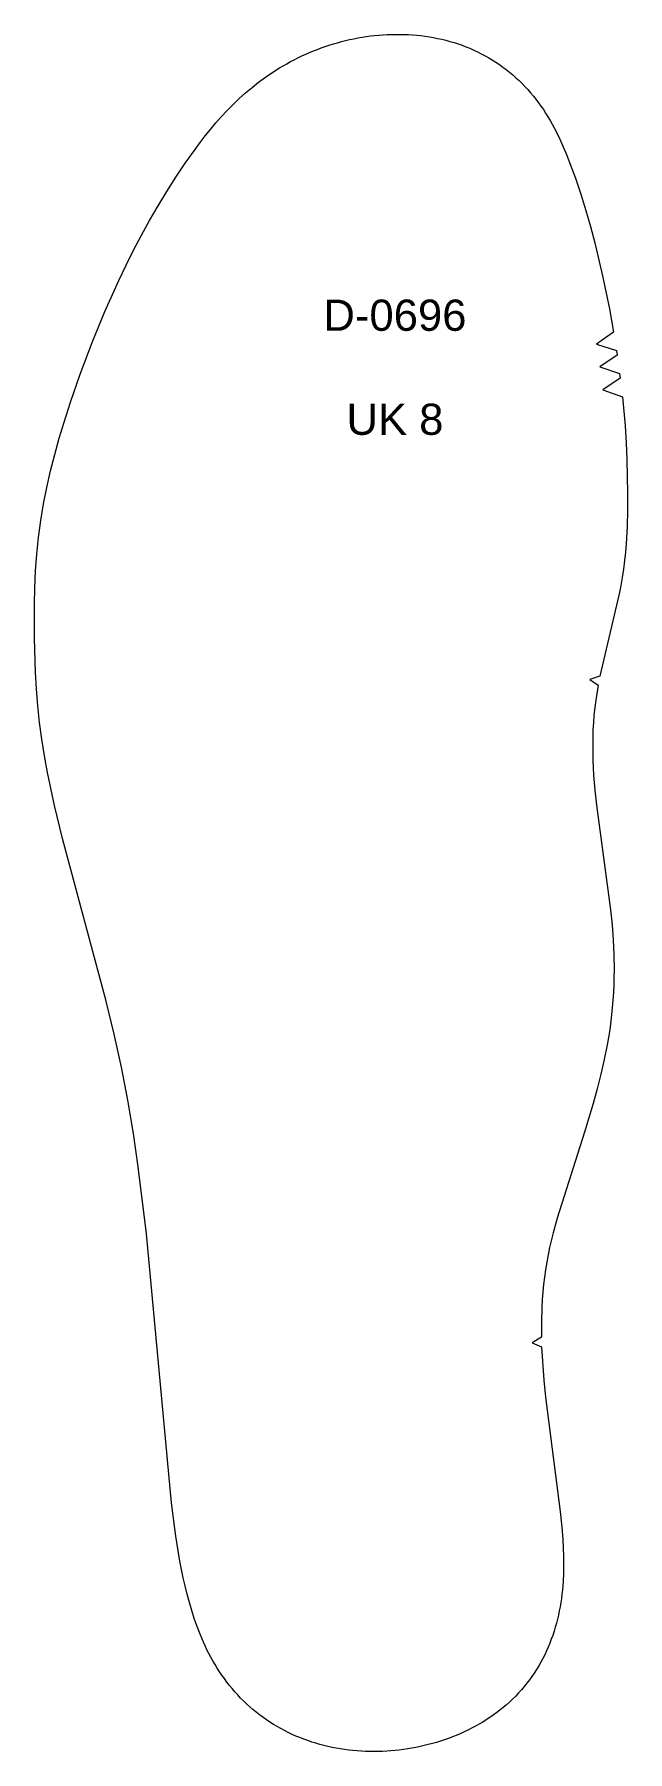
# Model space of a CAD drawing. Header units: millimetres. Extents: x -700 to 1195, y 156 to 469.
# Drawn here: x 245.3 to 340.3, y 194 to 469.2 of the extents above; entities that cross this region are included whole.
import ezdxf

# ---------------------------------------------------------------- set-up
doc = ezdxf.new("R2010")
doc.units = ezdxf.units.MM
doc.layers.add('___H_1', color=18, linetype='Continuous', true_color=0x000000)
doc.layers.add('DEFAULT', color=7, linetype='Continuous', true_color=0xffffff)
doc.styles.add('Arial Regular', font='arial.ttf')

msp = doc.modelspace()

# ---------------------------------------------------------------- texts
at = {"layer": '___H_1', "color": 3, "true_color": 0x00ff00, "insert": (303, 435), "char_height": 5, "width": 53.913, "attachment_point": 2, "style": 'Arial Regular'}
msp.add_mtext('\\P{\\fArial;D-0696}\\P\\P{\\fArial;UK 8}', dxfattribs=at)

# ---------------------------------------------------------------- linework, layer by layer
at = {"layer": 'DEFAULT', "color": 18, "lineweight": 5, "true_color": 0x000000}
msp.add_lwpolyline([(337.98, 421.47), (335.26, 419.52), (338.45, 418.51), (338.56, 417.77), (335.81, 415.87), (338.98, 414.8), (339.07, 414.05), (336.27, 412.22), (339.41, 411.07), (339.84, 406.44), (340.03, 403.74), (340.15, 401.04), (340.25, 395.64), (340.24, 392.93), (340.16, 390.23), (340, 387.53), (339.89, 386.18), (339.76, 384.84), (339.59, 383.49), (339.39, 382.16), (339.16, 380.83), (338.89, 379.5), (335.82, 366.34), (334.18, 365.8), (335.53, 364.86), (335.16, 362.48), (335.01, 361.28), (334.87, 360.08), (334.78, 358.88), (334.71, 357.67), (334.68, 356.47), (334.66, 355.26), (334.69, 352.85), (334.74, 351.64), (334.81, 350.44), (335.01, 348.03), (335.27, 345.63), (337.53, 328.89), (337.77, 326.49), (337.95, 324.08), (338.06, 321.67), (338.09, 319.26), (338.07, 318.05), (338.04, 316.84), (337.98, 315.64), (337.9, 314.43), (337.68, 312.03), (337.38, 309.64), (337.2, 308.44), (337, 307.25), (336.52, 304.89), (335.98, 302.53), (335.4, 300.19), (334.76, 297.87), (333.36, 293.25), (328.97, 279.45), (328.33, 277.12), (327.77, 274.77), (327.53, 273.59), (327.3, 272.4), (327.1, 271.21), (326.93, 270.02), (326.79, 268.82), (326.68, 267.62), (326.59, 266.42), (326.52, 265.21), (326.45, 262.8), (326.44, 260.39), (324.96, 259.5), (326.48, 258.88), (326.84, 253.49), (327.1, 250.8), (329.49, 232.02), (329.75, 229.33), (329.86, 227.98), (329.93, 226.63), (329.98, 225.28), (330, 223.93), (329.98, 222.58), (329.92, 221.23), (329.87, 220.55), (329.81, 219.88), (329.74, 219.21), (329.65, 218.54), (329.55, 217.87), (329.44, 217.2), (329.32, 216.54), (329.18, 215.88), (329.03, 215.22), (328.86, 214.56), (328.68, 213.91), (328.48, 213.27), (328.27, 212.62), (328.04, 211.99), (327.8, 211.36), (327.54, 210.73), (327.27, 210.12), (326.98, 209.51), (326.67, 208.9), (326.35, 208.31), (326.02, 207.72), (325.66, 207.15), (325.3, 206.58), (324.92, 206.02), (324.52, 205.48), (324.11, 204.94), (323.69, 204.41), (323.25, 203.9), (322.8, 203.4), (322.33, 202.9), (321.86, 202.43), (321.37, 201.96), (320.86, 201.51), (320.35, 201.07), (319.82, 200.65), (319.29, 200.24), (318.74, 199.84), (318.19, 199.45), (317.62, 199.08), (317.05, 198.72), (316.47, 198.38), (315.88, 198.05), (315.28, 197.73), (314.68, 197.43), (314.07, 197.14), (313.45, 196.86), (312.83, 196.6), (312.2, 196.35), (311.57, 196.11), (310.93, 195.88), (310.29, 195.67), (309.64, 195.47), (309, 195.28), (308.34, 195.11), (307.69, 194.95), (307.03, 194.8), (306.37, 194.66), (305.7, 194.54), (305.04, 194.42), (304.37, 194.32), (303.7, 194.24), (303.03, 194.16), (302.35, 194.1), (301.68, 194.05), (301.01, 194.02), (300.33, 193.99), (299.65, 193.99), (298.98, 193.99), (298.3, 194.01), (297.63, 194.04), (296.95, 194.09), (296.28, 194.15), (295.61, 194.22), (294.94, 194.31), (294.27, 194.42), (293.6, 194.53), (292.94, 194.66), (292.28, 194.81), (291.62, 194.97), (290.97, 195.14), (290.32, 195.33), (289.68, 195.53), (289.04, 195.75), (288.4, 195.98), (287.77, 196.23), (287.15, 196.49), (286.53, 196.76), (285.92, 197.05), (285.32, 197.36), (284.72, 197.68), (284.13, 198.01), (283.55, 198.36), (282.98, 198.73), (282.42, 199.1), (281.87, 199.49), (281.33, 199.9), (280.8, 200.31), (280.27, 200.74), (279.76, 201.19), (279.26, 201.64), (278.77, 202.11), (278.29, 202.58), (277.83, 203.07), (277.38, 203.57), (276.94, 204.09), (276.51, 204.61), (276.09, 205.14), (275.69, 205.69), (275.3, 206.24), (274.92, 206.8), (274.56, 207.37), (274.2, 207.94), (273.86, 208.53), (273.53, 209.12), (273.22, 209.72), (272.91, 210.32), (272.62, 210.93), (272.34, 211.54), (272.07, 212.16), (271.81, 212.79), (271.33, 214.05), (270.88, 215.33), (270.47, 216.61), (270.09, 217.91), (269.74, 219.22), (269.41, 220.53), (269.1, 221.84), (268.82, 223.17), (268.57, 224.5), (268.35, 225.83), (267.94, 228.5), (267.25, 233.87), (263.2, 276.94), (261.9, 287.68), (261.12, 293.03), (260.22, 298.36), (259.2, 303.67), (258.04, 308.96), (256.79, 314.22), (249.77, 340.33), (248.49, 345.59), (247.38, 350.88), (246.9, 353.54), (246.48, 356.21), (246.12, 358.89), (245.83, 361.58), (245.62, 364.27), (245.47, 366.97), (245.3, 372.38), (245.27, 377.79), (245.33, 380.49), (245.46, 383.19), (245.67, 385.89), (245.96, 388.57), (246.33, 391.25), (246.76, 393.92), (247.28, 396.58), (247.87, 399.22), (248.53, 401.84), (249.25, 404.44), (250.02, 407.04), (251.05, 410.23), (252.61, 414.72), (254.52, 419.78), (256.58, 424.78), (258.78, 429.72), (259.95, 432.16), (261.16, 434.58), (262.41, 436.97), (263.72, 439.34), (265.07, 441.68), (266.48, 443.99), (267.94, 446.27), (269.44, 448.52), (271, 450.73), (271.8, 451.82), (272.62, 452.89), (273.47, 453.94), (274.34, 454.98), (275.24, 455.99), (276.16, 456.98), (277.11, 457.94), (278.08, 458.88), (279.09, 459.78), (280.12, 460.66), (281.18, 461.5), (282.26, 462.3), (282.82, 462.69), (283.38, 463.06), (283.95, 463.43), (284.52, 463.79), (285.1, 464.13), (285.69, 464.47), (286.28, 464.8), (286.88, 465.11), (287.48, 465.41), (288.09, 465.71), (288.71, 465.99), (289.33, 466.26), (289.95, 466.52), (290.58, 466.76), (291.21, 467), (291.85, 467.23), (292.49, 467.44), (293.14, 467.64), (293.79, 467.83), (294.44, 468.01), (295.09, 468.17), (295.75, 468.33), (296.41, 468.47), (297.08, 468.6), (297.74, 468.71), (298.41, 468.82), (299.08, 468.91), (299.75, 468.98), (300.42, 469.05), (301.1, 469.1), (301.77, 469.14), (302.45, 469.16), (303.13, 469.17), (303.8, 469.17), (304.48, 469.15), (305.15, 469.12), (305.83, 469.08), (306.5, 469.03), (307.17, 468.96), (307.84, 468.87), (308.51, 468.78), (309.18, 468.66), (309.84, 468.53), (310.5, 468.39), (311.16, 468.23), (311.81, 468.05), (312.46, 467.86), (313.1, 467.65), (313.74, 467.43), (314.37, 467.19), (315, 466.94), (315.62, 466.66), (316.23, 466.37), (316.83, 466.07), (317.43, 465.75), (318.02, 465.42), (318.59, 465.07), (319.16, 464.7), (319.72, 464.32), (320.27, 463.93), (320.81, 463.52), (321.34, 463.1), (321.86, 462.67), (322.37, 462.22), (322.87, 461.76), (323.35, 461.29), (323.82, 460.81), (324.28, 460.31), (324.73, 459.81), (325.16, 459.29), (325.58, 458.76), (325.99, 458.22), (326.38, 457.67), (326.76, 457.11), (327.13, 456.55), (327.49, 455.97), (327.84, 455.39), (328.17, 454.8), (328.49, 454.21), (328.8, 453.61), (329.39, 452.39), (329.95, 451.16), (330.47, 449.91), (330.97, 448.65), (331.89, 446.11), (332.75, 443.55), (333.55, 440.97), (334.3, 438.37), (335, 435.75), (336.24, 430.49), (337.33, 425.19)], close=True, dxfattribs=at)

msp.set_redraw_order([(e.dxf.handle, doc.entitydb.next_handle()) for e in msp.query("TEXT MTEXT ATTDEF DIMENSION ARC_DIMENSION")])  # texts and dimensions are drawn at this point

doc.saveas('drawing.dxf')
